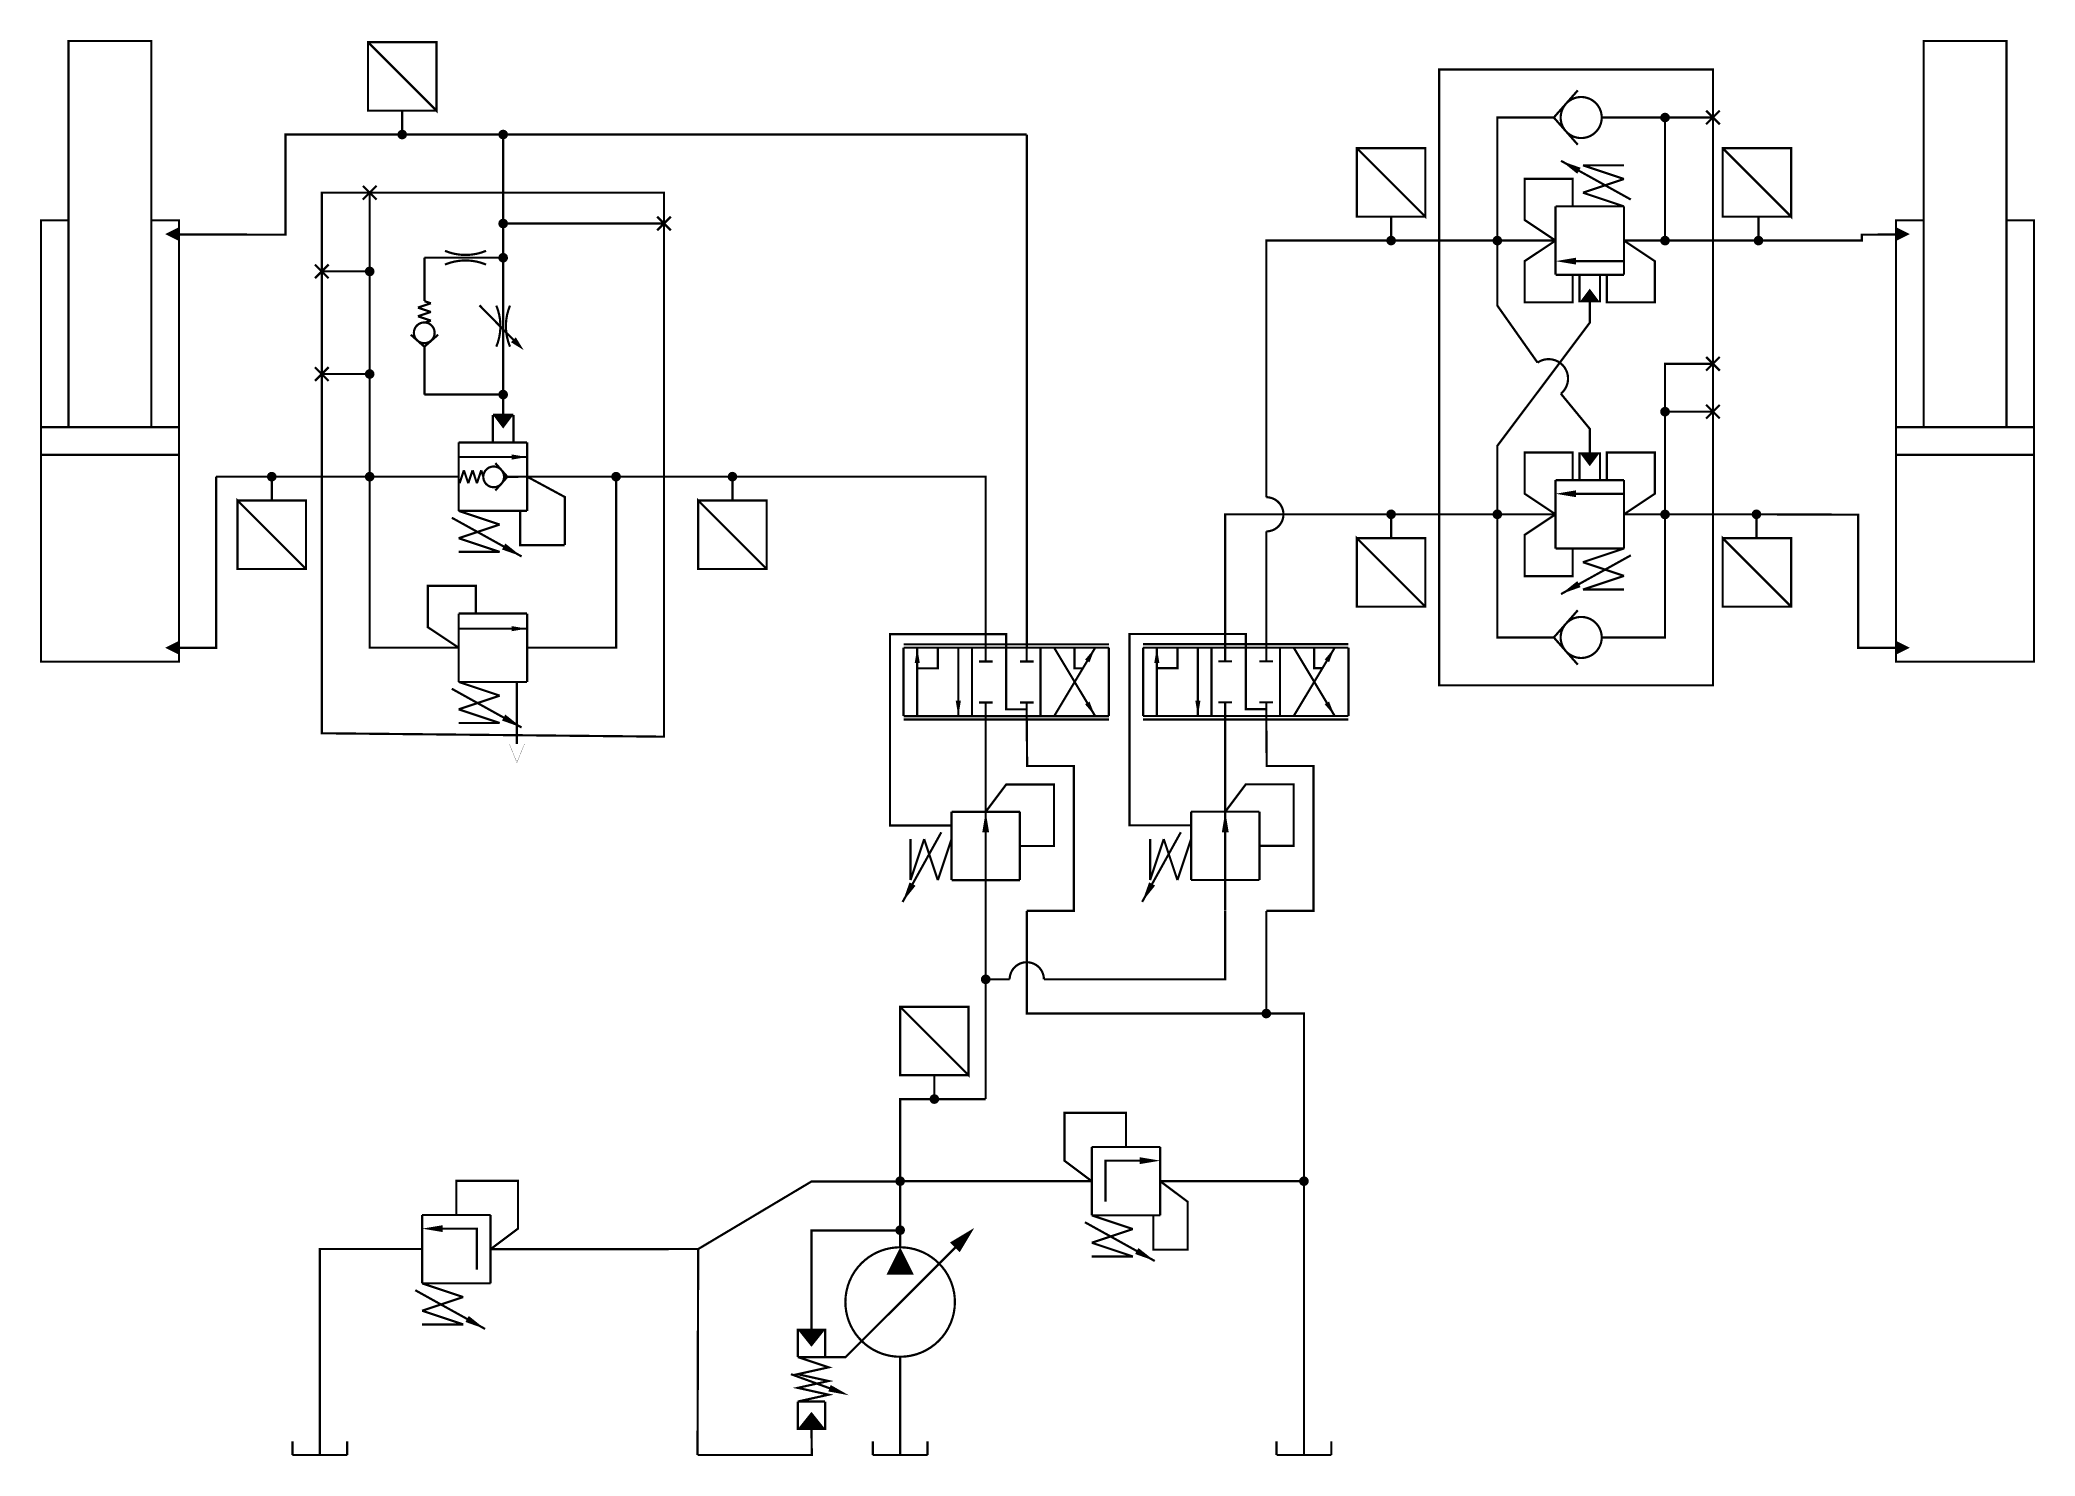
# Model space of a CAD drawing. Header units: millimetres. Extents: x 7.6 to 98.4, y -1.1 to 63.4.
import ezdxf
from ezdxf.lldxf.tags import DXFTag

# ---------------------------------------------------------------- set-up
doc = ezdxf.new("R2010")
doc.units = ezdxf.units.MM
doc.header["$LTSCALE"] = 2
tags = doc.linetypes.add('CENTER2', pattern=[1.125, 0.75, -0.125, 0.125, -0.125]).pattern_tags.tags
tags[10:11] = [DXFTag(74, 4), DXFTag(75, 0), DXFTag(340, '0'), DXFTag(46, 1.0), DXFTag(50, 0.0), DXFTag(44, 0.0), DXFTag(45, 0.0)]
tags[8:9] = [DXFTag(74, 4), DXFTag(75, 0), DXFTag(340, '0'), DXFTag(46, 1.0), DXFTag(50, 0.0), DXFTag(44, 0.0), DXFTag(45, 0.0)]
tags[6:7] = [DXFTag(74, 4), DXFTag(75, 0), DXFTag(340, '0'), DXFTag(46, 1.0), DXFTag(50, 0.0), DXFTag(44, 0.0), DXFTag(45, 0.0)]
tags[4:5] = [DXFTag(74, 4), DXFTag(75, 0), DXFTag(340, '0'), DXFTag(46, 1.0), DXFTag(50, 0.0), DXFTag(44, 0.0), DXFTag(45, 0.0)]
tags = doc.linetypes.add('HIDDEN', pattern=[0.375, 0.25, -0.125]).pattern_tags.tags
tags[6:7] = [DXFTag(74, 4), DXFTag(75, 0), DXFTag(340, '0'), DXFTag(46, 1.0), DXFTag(50, 0.0), DXFTag(44, 0.0), DXFTag(45, 0.0)]
tags[4:5] = [DXFTag(74, 4), DXFTag(75, 0), DXFTag(340, '0'), DXFTag(46, 1.0), DXFTag(50, 0.0), DXFTag(44, 0.0), DXFTag(45, 0.0)]
tags = doc.linetypes.add('HIDDEN4', pattern=[0.09375, 0.0625, -0.03125]).pattern_tags.tags
tags[6:7] = [DXFTag(74, 4), DXFTag(75, 0), DXFTag(340, '0'), DXFTag(46, 1.0), DXFTag(50, 0.0), DXFTag(44, 0.0), DXFTag(45, 0.0)]
tags[4:5] = [DXFTag(74, 4), DXFTag(75, 0), DXFTag(340, '0'), DXFTag(46, 1.0), DXFTag(50, 0.0), DXFTag(44, 0.0), DXFTag(45, 0.0)]

msp = doc.modelspace()

# ---------------------------------------------------------------- hatches: boundary and pattern name
h = msp.add_hatch(color=256)
h.dxf.hatch_style = 1
edge = h.paths.add_edge_path()
edge.add_line((81.7475013465623, 59.82857309183498), (81.52725891170981, 59.82857309183498))
edge.add_line((81.52725891170981, 59.82857309183498), (81.52725891170981, 59.60833065698248))
edge.add_arc((81.52725891170981, 59.82857309183498), 0.2202424348524956, 270, 360)
edge = h.paths.add_edge_path()
edge.add_line((81.52725891170981, 59.82857309183498), (81.30701647685746, 59.82857309183498))
edge.add_arc((81.52725891170981, 59.82857309183484), 0.2202424348523539, 179.9999999999632, 270)
edge.add_line((81.52725891170981, 59.60833065698248), (81.52725891170981, 59.82857309183498))
edge = h.paths.add_edge_path()
edge.add_line((81.30701647685746, 59.82857309183498), (81.52725891170981, 59.82857309183498))
edge.add_line((81.52725891170981, 59.82857309183498), (81.7475013465623, 59.82857309183498))
edge.add_arc((81.52725891170981, 59.82857309183498), 0.2202424348524956, 0, 180)
h = msp.add_hatch(color=256)
h.dxf.hatch_style = 1
edge = h.paths.add_edge_path()
edge.add_line((24.28274243485251, 59.05478437271049), (24.06250000000001, 59.05478437271049))
edge.add_line((24.06250000000001, 59.05478437271049), (24.06250000000001, 58.834541937858))
edge.add_arc((24.06250000000001, 59.05478437271049), 0.2202424348524956, 270, 360)
edge = h.paths.add_edge_path()
edge.add_line((24.06250000000001, 59.05478437271049), (23.84225756514766, 59.05478437271049))
edge.add_arc((24.06250000000001, 59.05478437271036), 0.2202424348523539, 179.9999999999632, 270)
edge.add_line((24.06250000000001, 58.834541937858), (24.06250000000001, 59.05478437271049))
edge = h.paths.add_edge_path()
edge.add_line((23.84225756514766, 59.05478437271049), (24.06250000000001, 59.05478437271049))
edge.add_line((24.06250000000001, 59.05478437271049), (24.28274243485251, 59.05478437271049))
edge.add_arc((24.06250000000001, 59.05478437271049), 0.2202424348524956, 0, 180)
h = msp.add_hatch(color=256)
h.dxf.hatch_style = 1
edge = h.paths.add_edge_path()
edge.add_line((28.87546756566708, 59.05478437271049), (28.65522513081459, 59.05478437271049))
edge.add_line((28.65522513081459, 59.05478437271049), (28.65522513081459, 58.834541937858))
edge.add_arc((28.65522513081459, 59.05478437271049), 0.2202424348524956, 270, 360)
edge = h.paths.add_edge_path()
edge.add_line((28.65522513081459, 59.05478437271049), (28.43498269596224, 59.05478437271049))
edge.add_arc((28.65522513081459, 59.05478437271036), 0.2202424348523539, 179.9999999999632, 270)
edge.add_line((28.65522513081459, 58.834541937858), (28.65522513081459, 59.05478437271049))
edge = h.paths.add_edge_path()
edge.add_line((28.43498269596224, 59.05478437271049), (28.65522513081459, 59.05478437271049))
edge.add_line((28.65522513081459, 59.05478437271049), (28.87546756566708, 59.05478437271049))
edge.add_arc((28.65522513081459, 59.05478437271049), 0.2202424348524956, 0, 180)
h = msp.add_hatch(color=256)
h.dxf.hatch_style = 1
h.paths.add_polyline_path([(28.87546756566709, 55.00567647379103), (28.65522513081459, 55.00567647379103), (28.65522513081459, 54.78543403893854, 0.4142135623732833)])
h.paths.add_polyline_path([(28.65522513081459, 55.00567647379103), (28.43498269596224, 55.00567647379103, 0.4142135623732833), (28.65522513081459, 54.78543403893854)])
h.paths.add_polyline_path([(28.43498269596224, 55.00567647379103), (28.65522513081459, 55.00567647379103), (28.87546756566709, 55.00567647379103, 1)])
h = msp.add_hatch(color=256)
h.dxf.hatch_style = 1
h.paths.add_polyline_path([(28.87546756566709, 53.44832728189894), (28.65522513081459, 53.44832728189894), (28.65522513081459, 53.22808484704645, 0.4142135623732833)])
h.paths.add_polyline_path([(28.65522513081459, 53.44832728189894), (28.43498269596224, 53.44832728189894, 0.4142135623732833), (28.65522513081459, 53.22808484704645)])
h.paths.add_polyline_path([(28.43498269596224, 53.44832728189894), (28.65522513081459, 53.44832728189894), (28.87546756566709, 53.44832728189894, 1)])
h = msp.add_hatch(color=256)
h.dxf.hatch_style = 1
edge = h.paths.add_edge_path()
edge.add_line((69.2827424348525, 54.22700187784499), (69.0625, 54.22700187784499))
edge.add_line((69.0625, 54.22700187784499), (69.0625, 54.0067594429925))
edge.add_arc((69.0625, 54.22700187784499), 0.2202424348524956, 270, 360)
edge = h.paths.add_edge_path()
edge.add_line((69.0625, 54.22700187784499), (68.84225756514765, 54.22700187784499))
edge.add_arc((69.0625, 54.22700187784486), 0.2202424348523539, 179.9999999999632, 270)
edge.add_line((69.0625, 54.0067594429925), (69.0625, 54.22700187784499))
edge = h.paths.add_edge_path()
edge.add_line((68.84225756514765, 54.22700187784499), (69.0625, 54.22700187784499))
edge.add_line((69.0625, 54.22700187784499), (69.2827424348525, 54.22700187784499))
edge.add_arc((69.0625, 54.22700187784499), 0.2202424348524956, 0, 180)
h = msp.add_hatch(color=256)
h.dxf.hatch_style = 1
h.paths.add_polyline_path([(74.11649030629103, 54.22700187784499), (73.89624787143853, 54.22700187784499), (73.89624787143853, 54.0067594429925, 0.4142135623732833)])
h.paths.add_polyline_path([(73.89624787143853, 54.22700187784499), (73.67600543658618, 54.22700187784499, 0.4142135623732833), (73.89624787143853, 54.0067594429925)])
h.paths.add_polyline_path([(73.67600543658618, 54.22700187784499), (73.89624787143853, 54.22700187784499), (74.11649030629103, 54.22700187784499, 1)])
h = msp.add_hatch(color=256)
h.dxf.hatch_style = 1
h.paths.add_polyline_path([(81.7475013465623, 54.22700187784499), (81.52725891170981, 54.22700187784499), (81.52725891170981, 54.0067594429925, 0.4142135623732833)])
h.paths.add_polyline_path([(81.52725891170981, 54.22700187784499), (81.30701647685746, 54.22700187784499, 0.4142135623732833), (81.52725891170981, 54.0067594429925)])
h.paths.add_polyline_path([(81.30701647685746, 54.22700187784499), (81.52725891170981, 54.22700187784499), (81.7475013465623, 54.22700187784499, 1)])
h = msp.add_hatch(color=256)
h.dxf.hatch_style = 1
edge = h.paths.add_edge_path()
edge.add_line((86.0014924348525, 54.22700187784499), (85.78125, 54.22700187784499))
edge.add_line((85.78125, 54.22700187784499), (85.78125, 54.0067594429925))
edge.add_arc((85.78125, 54.22700187784499), 0.2202424348524956, 270, 360)
edge = h.paths.add_edge_path()
edge.add_line((85.78125, 54.22700187784499), (85.56100756514765, 54.22700187784499))
edge.add_arc((85.78125, 54.22700187784486), 0.2202424348523539, 179.9999999999632, 270)
edge.add_line((85.78125, 54.0067594429925), (85.78125, 54.22700187784499))
edge = h.paths.add_edge_path()
edge.add_line((85.56100756514765, 54.22700187784499), (85.78125, 54.22700187784499))
edge.add_line((85.78125, 54.22700187784499), (86.0014924348525, 54.22700187784499))
edge.add_arc((85.78125, 54.22700187784499), 0.2202424348524956, 0, 180)
h = msp.add_hatch(color=256)
h.dxf.hatch_style = 1
h.paths.add_polyline_path([(22.80180571728791, 52.8253876051421), (22.58156328243541, 52.8253876051421), (22.58156328243541, 52.6051451702896, 0.4142135623732833)])
h.paths.add_polyline_path([(22.58156328243541, 52.8253876051421), (22.36132084758306, 52.8253876051421, 0.4142135623732833), (22.58156328243541, 52.6051451702896)])
h.paths.add_polyline_path([(22.36132084758306, 52.8253876051421), (22.58156328243541, 52.8253876051421), (22.80180571728791, 52.8253876051421, 1)])
h = msp.add_hatch(color=256)
h.dxf.hatch_style = 1
h.paths.add_polyline_path([(22.80180571728791, 48.15334002946581), (22.58156328243541, 48.15334002946581), (22.58156328243541, 47.93309759461332, 0.4142135623732833)])
h.paths.add_polyline_path([(22.58156328243541, 48.15334002946581), (22.36132084758306, 48.15334002946581, 0.4142135623732833), (22.58156328243541, 47.93309759461332)])
h.paths.add_polyline_path([(22.36132084758306, 48.15334002946581), (22.58156328243541, 48.15334002946581), (22.80180571728791, 48.15334002946581, 1)])
h = msp.add_hatch(color=256)
h.dxf.hatch_style = 1
h.paths.add_polyline_path([(28.87546756566709, 47.21893051433055), (28.65522513081459, 47.21893051433055), (28.65522513081459, 46.99868807947806, 0.4142135623732833)])
h.paths.add_polyline_path([(28.65522513081459, 47.21893051433055), (28.43498269596224, 47.21893051433055, 0.4142135623732833), (28.65522513081459, 46.99868807947806)])
h.paths.add_polyline_path([(28.43498269596224, 47.21893051433055), (28.65522513081459, 47.21893051433055), (28.87546756566709, 47.21893051433055, 1)])
h = msp.add_hatch(color=256)
h.dxf.hatch_style = 1
edge = h.paths.add_edge_path()
edge.add_line((81.7475013465623, 46.4402559183845), (81.52725891170981, 46.4402559183845))
edge.add_line((81.52725891170981, 46.4402559183845), (81.52725891170981, 46.22001348353201))
edge.add_arc((81.52725891170981, 46.4402559183845), 0.2202424348524956, 270, 360)
edge = h.paths.add_edge_path()
edge.add_line((81.52725891170981, 46.4402559183845), (81.30701647685746, 46.4402559183845))
edge.add_arc((81.52725891170981, 46.44025591838437), 0.2202424348523539, 179.9999999999632, 270)
edge.add_line((81.52725891170981, 46.22001348353201), (81.52725891170981, 46.4402559183845))
edge = h.paths.add_edge_path()
edge.add_line((81.30701647685746, 46.4402559183845), (81.52725891170981, 46.4402559183845))
edge.add_line((81.52725891170981, 46.4402559183845), (81.7475013465623, 46.4402559183845))
edge.add_arc((81.52725891170981, 46.4402559183845), 0.2202424348524956, 0, 180)
h = msp.add_hatch(color=256)
h.dxf.hatch_style = 1
h.paths.add_polyline_path([(17.90475756514752, 43.48129245378951), (18.12500000000001, 43.48129245378951), (18.12500000000001, 43.26105001893702, -0.4142135623732833)])
h.paths.add_polyline_path([(18.12500000000001, 43.48129245378951), (18.34524243485237, 43.48129245378951, -0.4142135623732833), (18.12500000000001, 43.26105001893702)])
h.paths.add_polyline_path([(18.34524243485237, 43.48129245378951), (18.12500000000001, 43.48129245378951), (17.90475756514752, 43.48129245378951, -1)])
h = msp.add_hatch(color=256)
h.dxf.hatch_style = 1
h.paths.add_polyline_path([(22.36132084758292, 43.48129245378951), (22.58156328243541, 43.48129245378951), (22.58156328243541, 43.26105001893702, -0.4142135623732833)])
h.paths.add_polyline_path([(22.58156328243541, 43.48129245378951), (22.80180571728776, 43.48129245378951, -0.4142135623732833), (22.58156328243541, 43.26105001893702)])
h.paths.add_polyline_path([(22.80180571728776, 43.48129245378951), (22.58156328243541, 43.48129245378951), (22.36132084758292, 43.48129245378951, -1)])
h = msp.add_hatch(color=256)
h.dxf.hatch_style = 1
edge = h.paths.add_edge_path()
edge.add_line((34.014719898911, 43.48129245378951), (33.79447746405851, 43.48129245378951))
edge.add_line((33.79447746405851, 43.48129245378951), (33.79447746405851, 43.26105001893702))
edge.add_arc((33.79447746405851, 43.48129245378951), 0.2202424348524956, 270, 360)
edge = h.paths.add_edge_path()
edge.add_line((33.79447746405851, 43.48129245378951), (33.57423502920616, 43.48129245378951))
edge.add_arc((33.79447746405851, 43.48129245378938), 0.2202424348523539, 179.9999999999632, 270)
edge.add_line((33.79447746405851, 43.26105001893702), (33.79447746405851, 43.48129245378951))
edge = h.paths.add_edge_path()
edge.add_line((33.57423502920616, 43.48129245378951), (33.79447746405851, 43.48129245378951))
edge.add_line((33.79447746405851, 43.48129245378951), (34.014719898911, 43.48129245378951))
edge.add_arc((33.79447746405851, 43.48129245378951), 0.2202424348524956, 0, 180)
h = msp.add_hatch(color=256)
h.dxf.hatch_style = 1
edge = h.paths.add_edge_path()
edge.add_line((39.30970715134413, 43.48129245378951), (39.08946471649164, 43.48129245378951))
edge.add_line((39.08946471649164, 43.48129245378951), (39.08946471649164, 43.26105001893702))
edge.add_arc((39.08946471649164, 43.48129245378951), 0.2202424348524956, 270, 360)
edge = h.paths.add_edge_path()
edge.add_line((39.08946471649164, 43.48129245378951), (38.86922228163929, 43.48129245378951))
edge.add_arc((39.08946471649164, 43.48129245378938), 0.2202424348523539, 179.9999999999632, 270)
edge.add_line((39.08946471649164, 43.26105001893702), (39.08946471649164, 43.48129245378951))
edge = h.paths.add_edge_path()
edge.add_line((38.86922228163929, 43.48129245378951), (39.08946471649164, 43.48129245378951))
edge.add_line((39.08946471649164, 43.48129245378951), (39.30970715134413, 43.48129245378951))
edge.add_arc((39.08946471649164, 43.48129245378951), 0.2202424348524956, 0, 180)
h = msp.add_hatch(color=256)
h.dxf.hatch_style = 1
edge = h.paths.add_edge_path()
edge.add_line((69.2827424348525, 41.76820834270821), (69.0625, 41.76820834270821))
edge.add_line((69.0625, 41.76820834270821), (69.0625, 41.54796590785572))
edge.add_arc((69.0625, 41.76820834270821), 0.2202424348524956, 270, 360)
edge = h.paths.add_edge_path()
edge.add_line((69.0625, 41.76820834270821), (68.84225756514765, 41.76820834270821))
edge.add_arc((69.0625, 41.76820834270808), 0.2202424348523539, 179.9999999999632, 270)
edge.add_line((69.0625, 41.54796590785572), (69.0625, 41.76820834270821))
edge = h.paths.add_edge_path()
edge.add_line((68.84225756514765, 41.76820834270821), (69.0625, 41.76820834270821))
edge.add_line((69.0625, 41.76820834270821), (69.2827424348525, 41.76820834270821))
edge.add_arc((69.0625, 41.76820834270821), 0.2202424348524956, 0, 180)
h = msp.add_hatch(color=256)
h.dxf.hatch_style = 1
h.paths.add_polyline_path([(74.11649030629088, 41.76820834270821), (73.89624787143839, 41.76820834270821), (73.89624787143839, 41.54796590785571, 0.4142135623732833)])
h.paths.add_polyline_path([(73.89624787143839, 41.76820834270821), (73.67600543658604, 41.76820834270821, 0.4142135623732833), (73.89624787143839, 41.54796590785571)])
h.paths.add_polyline_path([(73.67600543658604, 41.76820834270821), (73.89624787143839, 41.76820834270821), (74.11649030629088, 41.76820834270821, 1)])
h = msp.add_hatch(color=256)
h.dxf.hatch_style = 1
h.paths.add_polyline_path([(81.7475013465623, 41.76332246588665), (81.52725891170981, 41.76332246588665), (81.52725891170981, 41.54308003103415, 0.4142135623732833)])
h.paths.add_polyline_path([(81.52725891170981, 41.76332246588665), (81.30701647685746, 41.76332246588665, 0.4142135623732833), (81.52725891170981, 41.54308003103415)])
h.paths.add_polyline_path([(81.30701647685746, 41.76332246588665), (81.52725891170981, 41.76332246588665), (81.7475013465623, 41.76332246588665, 1)])
h = msp.add_hatch(color=256)
h.dxf.hatch_style = 1
edge = h.paths.add_edge_path()
edge.add_line((85.9077424348525, 41.76820834270821), (85.6875, 41.76820834270821))
edge.add_line((85.6875, 41.76820834270821), (85.6875, 41.54796590785572))
edge.add_arc((85.6875, 41.76820834270821), 0.2202424348524956, 270, 360)
edge = h.paths.add_edge_path()
edge.add_line((85.6875, 41.76820834270821), (85.46725756514765, 41.76820834270821))
edge.add_arc((85.6875, 41.76820834270808), 0.2202424348523539, 179.9999999999632, 270)
edge.add_line((85.6875, 41.54796590785572), (85.6875, 41.76820834270821))
edge = h.paths.add_edge_path()
edge.add_line((85.46725756514765, 41.76820834270821), (85.6875, 41.76820834270821))
edge.add_line((85.6875, 41.76820834270821), (85.9077424348525, 41.76820834270821))
edge.add_arc((85.6875, 41.76820834270821), 0.2202424348524956, 0, 180)
h = msp.add_hatch(color=256)
h.dxf.hatch_style = 1
edge = h.paths.add_edge_path()
edge.add_line((50.83409117134565, 20.6003241453653), (50.61384873649315, 20.6003241453653))
edge.add_line((50.61384873649315, 20.6003241453653), (50.61384873649315, 20.3800817105128))
edge.add_arc((50.61384873649315, 20.6003241453653), 0.2202424348524956, 270, 360)
edge = h.paths.add_edge_path()
edge.add_line((50.61384873649315, 20.6003241453653), (50.3936063016408, 20.6003241453653))
edge.add_arc((50.61384873649315, 20.60032414536516), 0.2202424348523539, 179.9999999999632, 270)
edge.add_line((50.61384873649315, 20.3800817105128), (50.61384873649315, 20.6003241453653))
edge = h.paths.add_edge_path()
edge.add_line((50.3936063016408, 20.6003241453653), (50.61384873649315, 20.6003241453653))
edge.add_line((50.61384873649315, 20.6003241453653), (50.83409117134565, 20.6003241453653))
edge.add_arc((50.61384873649315, 20.6003241453653), 0.2202424348524956, 0, 180)
h = msp.add_hatch(color=256)
h.dxf.hatch_style = 1
edge = h.paths.add_edge_path()
edge.add_line((63.60435454486085, 19.0429749534732), (63.38411211000835, 19.0429749534732))
edge.add_line((63.38411211000835, 19.0429749534732), (63.38411211000835, 18.8227325186207))
edge.add_arc((63.38411211000835, 19.0429749534732), 0.2202424348524956, 270, 360)
edge = h.paths.add_edge_path()
edge.add_line((63.38411211000835, 19.0429749534732), (63.163869675156, 19.0429749534732))
edge.add_arc((63.38411211000835, 19.04297495347306), 0.2202424348523539, 179.9999999999632, 270)
edge.add_line((63.38411211000835, 18.8227325186207), (63.38411211000835, 19.0429749534732))
edge = h.paths.add_edge_path()
edge.add_line((63.163869675156, 19.0429749534732), (63.38411211000835, 19.0429749534732))
edge.add_line((63.38411211000835, 19.0429749534732), (63.60435454486085, 19.0429749534732))
edge.add_arc((63.38411211000835, 19.0429749534732), 0.2202424348524956, 0, 180)
h = msp.add_hatch(color=256)
h.dxf.hatch_style = 1
edge = h.paths.add_edge_path()
edge.add_line((48.4980673835075, 15.14960197374295), (48.27782494865501, 15.14960197374295))
edge.add_line((48.27782494865501, 15.14960197374295), (48.27782494865501, 14.92935953889046))
edge.add_arc((48.27782494865501, 15.14960197374295), 0.2202424348524956, 270, 360)
edge = h.paths.add_edge_path()
edge.add_line((48.27782494865501, 15.14960197374295), (48.05758251380266, 15.14960197374295))
edge.add_arc((48.27782494865501, 15.14960197374282), 0.2202424348523539, 179.9999999999632, 270)
edge.add_line((48.27782494865501, 14.92935953889046), (48.27782494865501, 15.14960197374295))
edge = h.paths.add_edge_path()
edge.add_line((48.05758251380266, 15.14960197374295), (48.27782494865501, 15.14960197374295))
edge.add_line((48.27782494865501, 15.14960197374295), (48.4980673835075, 15.14960197374295))
edge.add_arc((48.27782494865501, 15.14960197374295), 0.2202424348524956, 0, 180)
h = msp.add_hatch(color=256)
h.dxf.hatch_style = 1
edge = h.paths.add_edge_path()
edge.add_line((46.9407181916154, 11.41196391320192), (46.72047575676291, 11.41196391320192))
edge.add_line((46.72047575676291, 11.41196391320192), (46.72047575676291, 11.19172147834943))
edge.add_arc((46.72047575676291, 11.41196391320192), 0.2202424348524956, 270, 360)
edge = h.paths.add_edge_path()
edge.add_line((46.72047575676291, 11.41196391320192), (46.50023332191056, 11.41196391320192))
edge.add_arc((46.72047575676291, 11.41196391320178), 0.2202424348523539, 179.9999999999632, 270)
edge.add_line((46.72047575676291, 11.19172147834943), (46.72047575676291, 11.41196391320192))
edge = h.paths.add_edge_path()
edge.add_line((46.50023332191056, 11.41196391320192), (46.72047575676291, 11.41196391320192))
edge.add_line((46.72047575676291, 11.41196391320192), (46.9407181916154, 11.41196391320192))
edge.add_arc((46.72047575676291, 11.41196391320192), 0.2202424348524956, 0, 180)
h = msp.add_hatch(color=256)
h.dxf.hatch_style = 1
edge = h.paths.add_edge_path()
edge.add_line((65.31743865594214, 11.41196391320192), (65.09719622108965, 11.41196391320192))
edge.add_line((65.09719622108966, 11.41196391320192), (65.09719622108966, 11.19172147834943))
edge.add_arc((65.09719622108966, 11.41196391320192), 0.2202424348524956, 270, 360)
edge = h.paths.add_edge_path()
edge.add_line((65.09719622108966, 11.41196391320192), (64.87695378623731, 11.41196391320192))
edge.add_arc((65.09719622108966, 11.41196391320178), 0.2202424348523539, 179.9999999999632, 270)
edge.add_line((65.09719622108966, 11.19172147834943), (65.09719622108966, 11.41196391320192))
edge = h.paths.add_edge_path()
edge.add_line((64.8769537862373, 11.41196391320192), (65.09719622108965, 11.41196391320192))
edge.add_line((65.09719622108966, 11.41196391320192), (65.31743865594215, 11.41196391320192))
edge.add_arc((65.09719622108966, 11.41196391320192), 0.2202424348524956, 0, 180)
h = msp.add_hatch(color=256)
h.dxf.hatch_style = 1
edge = h.paths.add_edge_path()
edge.add_line((46.9407181916154, 9.181760745286091), (46.72047575676291, 9.181760745286091))
edge.add_line((46.72047575676291, 9.181760745286091), (46.72047575676291, 8.961518310433597))
edge.add_arc((46.72047575676291, 9.181760745286091), 0.2202424348524956, 270, 360)
edge = h.paths.add_edge_path()
edge.add_line((46.72047575676291, 9.181760745286091), (46.50023332191056, 9.181760745286091))
edge.add_arc((46.72047575676291, 9.181760745285956), 0.2202424348523539, 179.9999999999632, 270)
edge.add_line((46.72047575676291, 8.961518310433597), (46.72047575676291, 9.181760745286091))
edge = h.paths.add_edge_path()
edge.add_line((46.50023332191056, 9.181760745286091), (46.72047575676291, 9.181760745286091))
edge.add_line((46.72047575676291, 9.181760745286091), (46.9407181916154, 9.181760745286091))
edge.add_arc((46.72047575676291, 9.181760745286091), 0.2202424348524956, 0, 180)

# ---------------------------------------------------------------- linework, layer by layer
for points, const_width in [([(8.880558628314823, 45.73474834067602), (12.6472345132593, 45.73474834067602), (12.6472345132593, 63.31256913708354), (8.880558628314823, 63.31256913708354), (8.880558628314823, 45.73474834067602)], 0.1), ([(25.61984919189211, 60.14319056058841), (22.50515080810792, 60.14319056058841), (22.50515080810792, 63.2578889443726), (25.61984919189211, 63.2578889443726), (25.61984919189211, 60.14319056058841), (22.50515080810792, 63.2578889443726)], 0.1), ([(97.06157175408225, 45.73474834067602), (93.29489586913778, 45.73474834067602), (93.29489586913778, 63.31256913708354), (97.06157175408225, 63.31256913708354), (97.06157175408225, 45.73474834067602)], 0.1), ([(76.46587403806035, 59.82857309183498), (77.55601847238482, 61.06468069170523)], 0.1), ([(24.06250000000001, 60.14319056058841), (24.06250000000001, 59.05478437271049)], 0.1), ([(83.39607794198032, 60.14492880703496), (84.01901761873717, 59.52198913027812)], 0.1), ([(83.39607794198032, 59.52198913027812), (84.01901761873717, 60.14492880703496)], 0.1), ([(13.90279314157412, 54.50108593925595), (18.75, 54.49891406074406), (18.75, 59.05478437271049), (28.65522513081459, 59.05478437271049), (39.08946471649164, 59.05478437271049)], 0.1), ([(28.65522513081459, 53.44832728189894), (28.65522513081459, 59.05478437271049)], 0.1), ([(39.08946471649164, 59.05478437271049), (52.48266776676368, 59.05478437271049)], 0.1), ([(52.48266776676368, 59.05478437271049), (52.48266776676368, 35.69454649432903)], 0.1), ([(76.46587403806035, 59.82857309183498), (73.89624787143853, 59.82857309183498), (73.89624787143853, 54.22700187784499)], 0.1), ([(76.46587403806035, 59.82857309183498), (77.55601847238482, 58.59246549196485)], 0.1), ([(78.64616290670928, 59.82857309183498), (81.52725891170981, 59.82857309183498), (81.52725891170981, 54.22700187784499)], 0.1), ([(81.52725891170981, 59.82857309183498), (83.70754778035874, 59.82857309183498)], 0.1), ([(70.6198491918921, 55.31540806572291), (67.5051508081079, 55.31540806572291), (67.5051508081079, 58.4301064495071), (70.6198491918921, 58.4301064495071), (70.6198491918921, 55.31540806572291), (67.5051508081079, 58.4301064495071)], 0.1), ([(87.26745649899628, 55.31540806572291), (84.15275811521208, 55.31540806572291), (84.15275811521208, 58.4301064495071), (87.26745649899628, 58.4301064495071), (87.26745649899628, 55.31540806572291), (84.15275811521208, 58.4301064495071)], 0.1), ([(79.96990971981758, 56.09582090811551), (76.79411577263538, 57.8588193184637)], 0.1), ([(77.78962085116864, 57.6531701000076), (79.65843988143915, 57.6531701000076)], 0.1), ([(79.65843988143915, 57.03023042325076), (77.78962085116864, 57.6531701000076)], 0.1), ([(22.27009344405699, 56.71876058487234), (22.89303312081383, 56.09582090811551)], 0.1), ([(22.27009344405699, 56.09582090811551), (22.89303312081383, 56.71876058487234)], 0.1), ([(22.58156328243541, 43.48129245378951), (22.58156328243541, 56.40729074649393)], 0.1), ([(77.78962085116864, 56.40729074649392), (79.65843988143915, 57.03023042325076)], 0.1), ([(79.65843988143915, 55.78435106973708), (77.78962085116864, 56.40729074649392)], 0.1), ([(76.54374149765495, 55.78435106973708), (76.54374149765495, 52.66965268595289)], 0.1), ([(79.65843988143915, 55.78435106973708), (76.54374149765495, 55.78435106973708)], 0.1), ([(79.65843988143915, 52.66965268595289), (79.65843988143915, 55.78435106973708)], 0.1), ([(8.880558628314823, 55.1514380530372), (7.625, 55.1514380530372), (7.625, 41.02640348449542)], 0.1), ([(13.90279314157412, 41.02640348449542), (13.90279314157412, 41.02640348449542), (13.90279314157412, 55.1514380530372), (12.6472345132593, 55.1514380530372)], 0.1), ([(28.65522513081459, 55.00567647379103), (35.97476633270745, 55.00567647379103)], 0.1), ([(35.66329649432903, 55.31714631216946), (36.28623617108587, 54.69420663541262)], 0.1), ([(35.66329649432903, 54.69420663541262), (36.28623617108587, 55.31714631216946)], 0.1), ([(69.0625, 55.31540806572291), (69.0625, 54.22700187784499)], 0.1), ([(85.26489697225084, 54.22700187784499), (90.48198804893086, 54.22700187784499), (90.48198804893086, 54.4960811162847), (92.03933724082295, 54.50391888371529)], 0.1), ([(85.78125, 55.31540806572291), (85.78125, 54.22700187784499)], 0.1), ([(92.03933724082295, 41.02640348449542), (92.03933724082295, 41.02640348449542), (92.03933724082295, 55.1514380530372), (93.29489586913778, 55.1514380530372)], 0.1), ([(97.06157175408225, 55.1514380530372), (98.31713038239708, 55.1514380530372), (98.31713038239708, 41.02640348449542)], 0.1), ([(71.79379774622569, 54.22700187784499), (63.38411211000836, 54.22700187784499), (63.38411211000836, 42.54688293865426)], 0.1), ([(76.54374149765495, 54.22700187784499), (69.69140505332987, 54.22700187784499)], 0.1), ([(79.65843988143915, 54.22700187784499), (85.26489697225084, 54.22700187784499)], 0.1), ([(20.08980457540806, 53.13685744352052), (20.7127442521649, 52.51391776676368)], 0.1), ([(20.08980457540806, 52.51391776676368), (20.7127442521649, 53.13685744352052)], 0.1), ([(20.40127441378647, 52.8253876051421), (22.58156328243541, 52.8253876051421)], 0.1), ([(25.07287707549857, 53.44832728189894), (28.65522513081459, 53.44832728189894)], 0.1), ([(25.07287707549857, 51.47249652643931), (25.07287707549857, 53.44832728189894)], 0.1), ([(28.65522513081459, 53.44832728189894), (28.65522513081459, 46.29429275283871)], 0.1), ([(76.54374149765495, 52.66965268595289), (79.65843988143915, 52.66965268595289)], 0.1), ([(77.4781510127902, 53.29259236270973), (79.03550020468231, 53.29259236270973), (79.65843988143915, 53.29259236270973)], 0.1), ([(77.63388593197956, 51.4140015787958), (77.63388593197956, 52.66965268595289)], 0.1), ([(78.56829544711482, 52.66965268595289), (78.56829544711482, 51.4140015787958)], 0.1), ([(24.77634290217783, 51.17561077540913), (25.36923623922824, 51.37371013852951)], 0.1), ([(24.77634290217783, 51.17561077540913), (25.36923623922824, 50.97856458689004)], 0.1), ([(25.36923623922824, 50.97856458689004), (24.77670483314272, 50.78155257519149)], 0.1), ([(25.36923623922824, 51.37371013852951), (25.07287707549857, 51.47249652643931)], 0.1), ([(27.57702203214683, 51.28097486021139), (29.12242988838222, 49.7106892213579)], 0.1), ([(25.07332198946277, 49.39416354276835), (24.45025200357749, 49.94365962011524)], 0.1), ([(24.77670483314272, 50.78155257519149), (25.36942316060193, 50.58397979937161)], 0.1), ([(25.07154344949954, 49.3944882130163), (25.69461343538482, 49.94398429036319)], 0.1), ([(25.07799097311892, 50.4931325551061), (25.36942316060193, 50.58397979937161)], 0.1), ([(25.0722486487524, 49.39511014029888), (25.0722486487524, 47.21893051433055)], 0.1), ([(20.08980457540806, 48.46480986784423), (20.7127442521649, 47.84187019108739)], 0.1), ([(20.08980457540806, 47.84187019108739), (20.7127442521649, 48.46480986784423)], 0.1), ([(20.40127441378647, 48.15334002946581), (22.58156328243541, 48.15334002946581)], 0.1), ([(81.52725891170981, 41.76332246588665), (81.52725891170981, 48.62054478703344), (83.70754778035874, 48.62054478703344)], 0.1), ([(83.39607794198032, 48.93201462541186), (84.01901761873717, 48.30907494865502)], 0.1), ([(83.39607794198032, 48.30907494865502), (84.01901761873717, 48.93201462541186)], 0.1), ([(25.0722486487524, 47.21893051433055), (28.65522513081459, 47.21893051433055)], 0.1), ([(28.18802037324696, 46.29429275283871), (29.12242988838222, 46.29429275283871)], 0.1), ([(28.18802037324696, 45.03864164568161), (28.18802037324696, 46.29429275283871)], 0.1), ([(29.12242988838222, 46.29429275283871), (29.12242988838222, 45.03864164568161)], 0.1), ([(81.52725891170981, 46.4402559183845), (83.70754778035874, 46.4402559183845)], 0.1), ([(83.39607794198032, 46.75172575676292), (84.01901761873717, 46.12878608000608)], 0.1), ([(83.39607794198032, 46.12878608000608), (84.01901761873717, 46.75172575676292)], 0.1), ([(7.625, 45.73474834067602), (13.90279314157412, 45.73474834067602), (13.90279314157412, 44.47918971236118), (7.625, 44.47918971236118), (7.625, 45.73474834067602)], 0.1), ([(98.31713038239708, 45.73474834067602), (92.03933724082295, 45.73474834067602), (92.03933724082295, 44.47918971236118), (98.31713038239708, 44.47918971236118), (98.31713038239708, 45.73474834067602)], 0.1), ([(29.74536956513906, 45.03864164568161), (26.63067118135486, 45.03864164568161)], 0.1), ([(26.63067118135486, 45.03864164568161), (26.63067118135486, 41.92394326189742)], 0.1), ([(29.74536956513906, 41.92394326189742), (29.74536956513906, 45.03864164568161)], 0.1), ([(77.6338859319797, 44.5812086417574), (77.6338859319797, 43.32555753460031)], 0.1), ([(78.56829544711496, 43.32555753460031), (78.56829544711496, 44.5812086417574)], 0.1), ([(29.74536956513906, 44.37499999999999), (26.63067118135486, 44.37499999999999)], 0.1), ([(26.87003972345424, 43.77213200106632), (26.67246694763451, 43.17941367360698)], 0.1), ([(27.06813908657463, 43.17923866401591), (26.87003972345424, 43.77213200106632)], 0.1), ([(27.06813908657463, 43.17923866401591), (27.26518527509371, 43.77213200106632)], 0.1), ([(27.26518527509371, 43.77213200106632), (27.46219728679226, 43.1796005949808)], 0.1), ([(27.46219728679226, 43.1796005949808), (27.65977006261214, 43.77231892244001)], 0.1), ([(27.75061730687765, 43.480886734957), (27.65977006261214, 43.77231892244001)], 0.1), ([(28.84926164896745, 43.47443921133762), (28.29976557162056, 44.0975091972229)], 0.1), ([(15.59374999999999, 43.48129245378951), (15.59374999999999, 35.68750000000001), (13.90279314157412, 35.68750000000001)], 0.1), ([(18.84392522189438, 43.48129245378951), (17.90951570675912, 43.48129245378951), (17.28657603000228, 43.48129245378951), (15.59374999999999, 43.48129245378951)], 0.1), ([(18.12500000000001, 42.39288626591161), (18.12500000000001, 43.48129245378951)], 0.1), ([(18.84392522189438, 43.48129245378951), (26.63067118135486, 43.48129245378951)], 0.1), ([(24.13891247432751, 35.69454649432903), (22.58156328243541, 35.69454649432903), (22.58156328243541, 43.48129245378951)], 0.1), ([(28.8495863192154, 43.47621775130085), (28.30009024186851, 42.85314776541556)], 0.1), ([(29.74536956513906, 43.48129245378951), (28.69466751850246, 43.47220973910467)], 0.1), ([(29.74536956513906, 43.48129245378951), (39.08946471649164, 43.48129245378951)], 0.1), ([(32.23712827216642, 35.69454649432903), (33.79447746405851, 35.69454649432903), (33.79447746405851, 43.48129245378951)], 0.1), ([(39.08946471649164, 42.39288626591161), (39.08946471649164, 43.48129245378951)], 0.1), ([(39.08946471649164, 43.48129245378951), (50.61384873649316, 43.48129245378951), (50.61384873649316, 35.69454649432903)], 0.1), ([(76.54374149765509, 43.32555753460031), (79.65843988143929, 43.32555753460031)], 0.1), ([(76.54374149765509, 40.21085915081611), (76.54374149765509, 43.32555753460031)], 0.1), ([(77.47815101279035, 42.70261785784347), (79.03550020468245, 42.70261785784347), (79.65843988143929, 42.70261785784347)], 0.1), ([(79.65843988143929, 43.32555753460031), (79.65843988143929, 40.21085915081611)], 0.1), ([(16.56765080810792, 42.39288626591161), (19.68234919189211, 42.39288626591161), (19.68234919189211, 39.2781878821274), (16.56765080810792, 39.2781878821274), (16.56765080810792, 42.39288626591161), (19.68234919189211, 39.2781878821274)], 0.1), ([(26.63067118135486, 41.92394326189742), (28.49949021162538, 41.30100358514058)], 0.1), ([(26.63067118135486, 41.92394326189742), (29.74536956513906, 41.92394326189742)], 0.1), ([(37.53211552459955, 42.39288626591161), (40.64681390838374, 42.39288626591161), (40.64681390838374, 39.2781878821274), (37.53211552459955, 39.2781878821274), (37.53211552459955, 42.39288626591161), (40.64681390838374, 39.2781878821274)], 0.1), ([(61.51529307973784, 35.69454649432903), (61.51529307973784, 41.76820834270821), (71.79379774622569, 41.76820834270821)], 0.1), ([(69.0625, 40.6798021548303), (69.0625, 41.76820834270821)], 0.1), ([(76.54374149765509, 41.76820834270821), (69.69140505332987, 41.76820834270821)], 0.1), ([(76.46587403806035, 36.16175125189666), (73.89624787143853, 36.16175125189666), (73.89624787143853, 41.76332246588665)], 0.1), ([(78.64616290670928, 36.16175125189666), (81.52725891170981, 36.16175125189666), (81.52725891170981, 41.76332246588665)], 0.1), ([(79.65843988143929, 41.76820834270821), (85.26489697225084, 41.76820834270821)], 0.1), ([(85.26489697225084, 41.76820834270821), (90.3125, 41.75), (90.3125, 35.68749999999999), (92.03933724082295, 35.68749999999999)], 0.1), ([(85.6875, 40.6798021548303), (85.6875, 41.76820834270821)], 0.1), ([(13.90279314157412, 41.34029314157412), (13.90279314157412, 35.0625), (7.625, 35.0625), (7.625, 41.02640348449542)], 0.1), ([(26.31920134297644, 41.61247342351901), (29.49499529015864, 39.8494750131708)], 0.1), ([(28.49949021162538, 41.30100358514058), (26.63067118135486, 40.67806390838374)], 0.1), ([(63.38411211000836, 35.69454649432903), (63.38411211000836, 40.98953374676216)], 0.1), ([(92.03933724082295, 41.34029314157412), (92.03933724082295, 35.0625), (98.31713038239708, 35.0625), (98.31713038239708, 41.02640348449542)], 0.1), ([(26.63067118135486, 40.67806390838374), (28.49949021162538, 40.05512423162691)], 0.1), ([(28.49949021162538, 40.05512423162691), (26.63067118135486, 40.05512423162691)], 0.1), ([(67.5051508081079, 40.6798021548303), (70.6198491918921, 40.6798021548303), (70.6198491918921, 37.5651037710461), (67.5051508081079, 37.5651037710461), (67.5051508081079, 40.6798021548303), (70.6198491918921, 37.5651037710461)], 0.1), ([(79.65843988143929, 40.21085915081611), (76.54374149765509, 40.21085915081611)], 0.1), ([(79.96990971981772, 39.89938931243769), (76.79411577263552, 38.1363909020895)], 0.1), ([(79.65843988143929, 40.21085915081611), (77.78962085116878, 39.58791947405928)], 0.1), ([(84.15275811521208, 40.6798021548303), (87.26745649899628, 40.6798021548303), (87.26745649899628, 37.5651037710461), (84.15275811521208, 37.5651037710461), (84.15275811521208, 40.6798021548303), (87.26745649899628, 37.5651037710461)], 0.1), ([(77.78962085116878, 39.58791947405928), (79.65843988143929, 38.96497979730243)], 0.1), ([(79.65843988143929, 38.96497979730243), (77.78962085116878, 38.3420401205456)], 0.1), ([(77.78962085116878, 38.3420401205456), (79.65843988143929, 38.3420401205456)], 0.1), ([(29.74536956513906, 37.25189568622113), (26.63067118135486, 37.25189568622113)], 0.1), ([(26.63067118135486, 37.25189568622113), (26.63067118135486, 34.13719730243693)], 0.1), ([(29.74536956513906, 34.13719730243693), (29.74536956513906, 37.25189568622113)], 0.1), ([(76.46587403806035, 36.16175125189666), (77.55601847238482, 37.39785885176678)], 0.1), ([(29.74536956513906, 36.56249999999999), (26.63067118135486, 36.56249999999999)], 0.1), ([(26.63067118135486, 35.69454649432903), (24.13891247432751, 35.69454649432903)], 0.1), ([(29.74536956513906, 35.69454649432903), (32.23712827216642, 35.69454649432903)], 0.1), ([(46.87621067595213, 35.85028141351824), (56.22030582730471, 35.85028141351824)], 0.1), ([(49.99090905973632, 35.69454649432903), (46.87621067595213, 35.69454649432903)], 0.1), ([(46.87621067595213, 35.69454649432903), (46.87621067595213, 32.57984811054484)], 0.1), ([(47.49915035270897, 35.69454649432903), (47.49915035270897, 32.57984811054484)], 0.1), ([(49.36796938297948, 32.57984811054484), (49.36796938297948, 35.69454649432903)], 0.1), ([(49.99090905973632, 32.57984811054484), (49.99090905973632, 35.69454649432903)], 0.1), ([(53.10560744352052, 35.69454649432903), (49.99090905973632, 35.69454649432903)], 0.1), ([(49.99090905973632, 35.69454649432903), (49.99090905973632, 32.57984811054484)], 0.1), ([(53.10560744352052, 32.57984811054484), (53.10560744352052, 35.69454649432903)], 0.1), ([(56.22030582730471, 35.69454649432903), (53.10560744352052, 35.69454649432903)], 0.1), ([(53.10560744352052, 35.69454649432903), (53.10560744352052, 32.57984811054484)], 0.1), ([(53.10560744352052, 32.57984811054484), (53.10560744352052, 35.69454649432903)], 0.1), ([(53.72854712027736, 35.69454649432903), (55.59736615054788, 32.57984811054484)], 0.1), ([(53.72854712027736, 32.57984811054484), (55.59736615054788, 35.69454649432903)], 0.1), ([(56.22030582730471, 32.57984811054484), (56.22030582730471, 35.69454649432903)], 0.1), ([(57.77765501919682, 35.85451468102337), (67.1217501705494, 35.85451468102337)], 0.1), ([(57.77765501919682, 35.69877976183417), (57.77765501919682, 32.58408137804997)], 0.1), ([(60.89235340298102, 35.69877976183417), (57.77765501919682, 35.69877976183417)], 0.1), ([(58.40059469595366, 35.69877976183417), (58.40059469595366, 32.58408137804997)], 0.1), ([(60.26941372622417, 32.58408137804997), (60.26941372622417, 35.69877976183417)], 0.1), ([(60.89235340298102, 35.69877976183417), (60.89235340298102, 32.58408137804997)], 0.1), ([(64.0070517867652, 35.69877976183417), (60.89235340298102, 35.69877976183417)], 0.1), ([(60.89235340298102, 32.58408137804997), (60.89235340298102, 35.69877976183417)], 0.1), ([(64.0070517867652, 32.58408137804997), (64.0070517867652, 35.69877976183417)], 0.1), ([(64.0070517867652, 35.69877976183417), (64.0070517867652, 32.58408137804997)], 0.1), ([(67.1217501705494, 35.69877976183417), (64.0070517867652, 35.69877976183417)], 0.1), ([(64.0070517867652, 32.58408137804997), (64.0070517867652, 35.69877976183417)], 0.1), ([(64.62999146352205, 32.58408137804997), (66.49881049379258, 35.69877976183417)], 0.1), ([(64.62999146352205, 35.69877976183417), (66.49881049379258, 32.58408137804997)], 0.1), ([(67.1217501705494, 32.58408137804997), (67.1217501705494, 35.69877976183417)], 0.1), ([(76.46587403806035, 36.16175125189666), (77.55601847238482, 34.92564365202639)], 0.1), ([(58.40059469595366, 34.45290040832049), (58.40059469595366, 32.58408137804997)], 0.1), ([(26.31920134297644, 33.82572746405852), (29.49499529015864, 32.06272905371031)], 0.1), ([(26.63067118135486, 34.13719730243693), (28.49949021162538, 33.51425762568009)], 0.1), ([(26.63067118135486, 34.13719730243693), (29.74536956513906, 34.13719730243693)], 0.1), ([(47.49915035270897, 34.44866714081535), (47.49915035270897, 32.57984811054484)], 0.1), ([(28.49949021162538, 33.51425762568009), (26.63067118135486, 32.89131794892325)], 0.1), ([(26.63067118135486, 32.89131794892325), (28.49949021162538, 32.26837827216642)], 0.1), ([(28.49949021162538, 32.26837827216642), (26.63067118135486, 32.26837827216642)], 0.1), ([(46.87621067595213, 32.57984811054484), (49.99090905973632, 32.57984811054484)], 0.1), ([(46.87621067595213, 32.42411319135562), (56.22030582730471, 32.42411319135562)], 0.1), ([(49.99090905973632, 32.57984811054484), (53.10560744352052, 32.57984811054484)], 0.1), ([(53.10560744352052, 32.57984811054484), (56.22030582730471, 32.57984811054484)], 0.1), ([(57.77765501919682, 32.58408137804997), (60.89235340298102, 32.58408137804997)], 0.1), ([(57.77765501919682, 32.42834645886076), (67.1217501705494, 32.42834645886076)], 0.1), ([(60.89235340298102, 32.58408137804997), (64.0070517867652, 32.58408137804997)], 0.1), ([(64.0070517867652, 32.58408137804997), (67.1217501705494, 32.58408137804997)], 0.1), ([(29.28124999999999, 31.3125), (29.62499999999999, 31.3125), (29.28125, 30.46875), (28.9375, 31.3125), (29.28124999999999, 31.3125)], 0.01), ([(50.61384873649315, 23.71502252914949), (50.61384873649315, 15.14960197374295)], 0.1), ([(52.48266776676367, 23.71502252914949), (52.48266776676367, 19.0429749534732), (63.38411211000835, 19.0429749534732)], 0.1), ([(53.26134236270972, 20.6003241453653), (61.51529307973784, 20.6003241453653), (61.51529307973784, 23.71502252914949)], 0.1), ([(63.38411211000835, 23.71502252914949), (63.38411211000835, 19.0429749534732), (65.09719622108966, 19.0429749534732), (65.09719622108966, 14.83813213536454)], 0.1), ([(51.70399317081763, 20.6003241453653), (50.61384873649315, 20.6003241453653)], 0.1), ([(49.8351741405471, 16.23800816162086), (46.72047575676291, 16.23800816162086), (46.72047575676292, 19.35270654540506), (49.83517414054711, 19.35270654540506), (49.8351741405471, 16.23800816162086), (46.72047575676292, 19.35270654540506)], 0.1), ([(48.27782494865501, 16.23800816162086), (48.27782494865501, 15.14960197374295)], 0.1), ([(50.61384873649315, 15.14960197374295), (46.72047575676291, 15.14960197374295), (46.72047575676291, 11.20631469474582), (46.72047575676291, 9.02602582609688)], 0.1), ([(65.09719622108966, 14.83813213536454), (65.09719622108966, -1.052325581395348)], 0.1), ([(58.55632961514285, 12.96931310509402), (55.44163123135866, 12.96931310509402)], 0.1), ([(55.44163123135866, 12.96931310509402), (55.44163123135866, 9.854614721309822)], 0.1), ([(58.55632961514285, 9.854614721309822), (58.55632961514285, 12.96931310509402)], 0.1), ([(57.62192010000759, 12.34637342833718), (56.0645709081155, 12.34637342833718), (56.0645709081155, 10.47755439806666)], 0.1), ([(55.44163123135866, 11.41196391320192), (46.72047575676291, 11.41196391320192)], 0.1), ([(58.55632961514285, 11.41196391320192), (65.09719622108966, 11.41196391320192)], 0.1), ([(28.08344838378419, 9.87487280238885), (24.96874999999999, 9.87487280238885)], 0.1), ([(24.96874999999999, 9.87487280238885), (24.96874999999999, 6.760174418604656)], 0.1), ([(25.90315951513525, 9.25193312563201), (27.46050870702734, 9.25193312563201), (27.46050870702734, 7.383114095361496)], 0.1), ([(28.08344838378419, 6.760174418604656), (28.08344838378419, 9.87487280238885)], 0.1), ([(46.72047575676291, 8.403086149340044), (46.72047575676291, 9.181760745286091)], 0.1), ([(55.13016139298023, 9.543144882931404), (58.30595534016243, 7.780146472583205)], 0.1), ([(55.44163123135866, 9.854614721309822), (57.31045026162917, 9.231675044552983)], 0.1), ([(55.44163123135866, 9.854614721309822), (58.55632961514285, 9.854614721309822)], 0.1), ([(57.31045026162917, 9.231675044552983), (55.44163123135866, 8.608735367796143)], 0.1), ([(42.06249999999999, 3.405607721578058), (44.24278886864893, 3.405607721578058), (46.73454757567628, 5.897366428605414), (49.22630628270364, 8.389125135632767)], 0.1), ([(55.44163123135866, 8.608735367796143), (57.31045026162917, 7.985795691039307)], 0.1), ([(57.31045026162917, 7.985795691039307), (55.44163123135866, 7.985795691039307)], 0.1), ([(24.65728016162157, 6.448704580226238), (27.83307410880377, 4.685706169878038)], 0.1), ([(24.96874999999999, 6.760174418604656), (26.83756903027051, 6.137234741847816)], 0.1), ([(24.96874999999999, 6.760174418604656), (28.08344838378419, 6.760174418604656)], 0.1), ([(26.83756903027051, 6.137234741847816), (24.96874999999999, 5.514295065090977)], 0.1), ([(24.96874999999999, 5.514295065090977), (26.83756903027051, 4.891355388334141)], 0.1), ([(26.83756903027051, 4.891355388334141), (24.96874999999999, 4.891355388334141)], 0.1), ([(43.30837935351367, 3.405607721578058), (43.30837935351367, 4.651487075091735), (42.06249999999999, 4.651487075091735), (42.06249999999999, 3.405607721578058)], 0.1), ([(42.06249999999999, 3.405607721578058), (43.46411427270288, 2.938402964010429), (42.06249999999999, 2.626933125632009), (43.46411427270288, 2.315463287253589), (42.06249999999999, 2.003993448875171), (43.46411427270288, 1.692523610496751), (42.06249999999999, 1.381053772118332)], 0.1), ([(46.72047575676291, 3.419568735285333), (46.72047575676291, 1.862219543393236)], 0.1), ([(43.50714561395093, 1.987759373049185), (41.75103016162157, 2.626933125632009)], 0.1), ([(46.72047575676291, 1.862219543393236), (46.72047575676291, -1.052325581395348)], 0.1), ([(42.06249999999999, 1.381053772118333), (42.06249999999999, 0.135174418604656), (43.30837935351367, 0.135174418604656), (43.30837935351367, 1.381053772118333)], 0.1), ([(42.06249999999999, 1.381053772118333), (43.30837935351367, 1.381053772118333)], 0.1), ([(45.47459640324924, -0.4293859046385062), (45.47459640324924, -1.052325581395348)], 0.1), ([(47.96635511027659, -1.052325581395348), (47.96635511027659, -0.4293859046385062)], 0.1), ([(63.85131686757598, -0.4293859046385062), (63.85131686757598, -1.052325581395348)], 0.1), ([(66.34307557460335, -1.052325581395348), (66.34307557460335, -0.4293859046385062)], 0.1), ([(45.47459640324924, -1.052325581395348), (47.96635511027659, -1.052325581395348)], 0.1), ([(63.85131686757598, -1.052325581395348), (66.34307557460335, -1.052325581395348)], 0.1)]:
    msp.add_lwpolyline(points, dxfattribs=dict(const_width=const_width))
at = {"color": 5, "linetype": 'CENTER2', "const_width": 0.1, "flags": 128}
for points in [[(83.70754778035874, 33.98146238324772), (71.25000000000001, 33.98146238324772), (71.24875424522196, 62.01374783730547), (83.70754778035874, 62.01374783730547), (83.70754778035874, 33.98146238324772)], [(35.97476633270745, 31.64543859540957), (20.40127441378647, 31.80117351459878), (20.40127441378647, 56.40729074649393), (35.97476633270745, 56.40729074649393), (35.97476633270745, 31.64543859540957)]]:
    msp.add_lwpolyline(points, dxfattribs=at)
at = {"const_width": 0.1}
for points in [[(77.71175339157405, 58.89416357669972, 0.1989123673796571), (78.37248069613143, 59.16784578727759, 0.1989123673796578), (78.6461629067093, 59.82857309183498, 0.1989123673796599), (78.3724806961314, 60.48930039639234, 0.1989123673796592), (77.71175339157405, 60.76298260697023, 0.1989123673796585), (77.05102608701668, 60.48930039639234, 0.198912367379658), (76.77734387643879, 59.82857309183498, 0.1989123673796604), (77.05102608701668, 59.1678457872776, 0.1989123673796586), (77.71175339157405, 58.89416357669972)], [(26.00773150459854, 53.75979712027763, 0.2000000000000514), (27.8765505348686, 53.75979712027763)], [(27.8765505348686, 53.13685744352082, 0.2000000000000512), (26.00773150459854, 53.13685744352082)], [(28.34375529243619, 49.39921938297957, 0.2000000000000514), (28.34375529243619, 51.26803841324963)], [(28.96669496919299, 51.26803841324963, 0.2000000000000511), (28.96669496919299, 49.39921938297957)], [(25.06511705199412, 49.55765691763622, 0.1989123673796571), (25.3981619684462, 49.69560863891009, 0.1989123673796578), (25.53611368972007, 50.02865355536216, 0.1989123673796599), (25.3981619684462, 50.36169847181425, 0.1989123673796592), (25.06511705199412, 50.49965019308812, 0.1989123673796585), (24.73207213554204, 50.36169847181425, 0.198912367379658), (24.59412041426818, 50.02865355536216, 0.1989123673796604), (24.73207213554204, 49.69560863891009, 0.1989123673796586), (25.06511705199412, 49.55765691763622)], [(28.22367088077651, 43.00121310137872, 0.1989123673796571), (28.55671579722859, 43.13916482265258, 0.1989123673796578), (28.69466751850246, 43.47220973910467, 0.1989123673796599), (28.55671579722859, 43.80525465555676, 0.1989123673796592), (28.22367088077651, 43.94320637683062, 0.1989123673796585), (27.89062596432441, 43.80525465555676, 0.198912367379658), (27.75267424305055, 43.47220973910467, 0.1989123673796604), (27.89062596432443, 43.13916482265259, 0.1989123673796586), (28.22367088077651, 43.00121310137872)], [(63.38411211000836, 40.98953374676216, 0.9999999999999999), (63.38411211000836, 42.54688293865426)], [(77.71175339157405, 35.2273417367614, 0.1989123673796571), (78.37248069613143, 35.50102394733928, 0.1989123673796578), (78.6461629067093, 36.16175125189665, 0.1989123673796599), (78.3724806961314, 36.82247855645403, 0.1989123673796592), (77.71175339157405, 37.09616076703191, 0.1989123673796585), (77.05102608701668, 36.82247855645403, 0.198912367379658), (76.77734387643879, 36.16175125189665, 0.1989123673796604), (77.05102608701668, 35.50102394733928, 0.1989123673796586), (77.71175339157405, 35.2273417367614)], [(53.26134236270972, 20.6003241453653, 0.9999999999999999), (51.70399317081762, 20.6003241453653)], [(46.72047575676294, 3.419568735285344, 0.1989123673796571), (48.48241523558261, 4.14938796349303, 0.1989123673796578), (49.2122344637903, 5.9113274423127, 0.1989123673796599), (48.48241523558259, 7.673266921132363, 0.1989123673796592), (46.72047575676294, 8.403086149340055, 0.1989123673796585), (44.95853627794327, 7.673266921132363, 0.198912367379658), (44.22871704973558, 5.9113274423127, 0.1989123673796604), (44.95853627794327, 4.149387963493037, 0.1989123673796586), (46.72047575676294, 3.419568735285342)]]:
    msp.add_lwpolyline(points, format="xyb", dxfattribs=at)
for points in [[(76.79411577263538, 57.8588193184637, 0, 0.3114698383784194, 0), (77.6110820256042, 57.40529171898893, 0.3114698383784194, 0.3114698383784194, 0)], [(13.90279314157412, 54.52365873887979, 0.6277793141574122, 0, 0), (13.27501382741671, 54.52365873887979, 0, 0, 0)], [(92.03933724082295, 54.52365873887979, 0.6277793141574122, 0, 0), (92.66711655498037, 54.52365873887979, 0, 0, 0)], [(76.54374149765495, 53.29259236270973, 0, 0.3114698383784195, 0), (77.4781510127902, 53.29259236270973, 0.3114698383784195, 0.3114698383784195, 0)], [(78.10109068954719, 51.4140015787958, 0.9344095151352584, 0, 0), (78.10109068954719, 52.03694125555263, 0.9344095151352584, 0.9344095151352584, 0)], [(29.58963464594985, 49.24348446379027, 0, 0.3114698383784194, 0), (29.12242988838222, 49.7106892213579, 0.3114698383784194, 0.3114698383784194, 0)], [(28.65522513081459, 46.29429275283871, 0.9344095151352584, 0, 0), (28.65522513081459, 45.67135307608187, 0.9344095151352584, 0.9344095151352584, 0)], [(29.74536956513906, 44.37499999999999, 0, 0.2336023787838146, 0), (29.04456242878761, 44.37499999999999, 0.2336023787838146, 0.2336023787838146, 0)], [(78.10109068954733, 44.5812086417574, 0.9344095151352584, 0, 0), (78.10109068954733, 43.95826896500056, 0.9344095151352584, 0.9344095151352584, 0)], [(76.54374149765509, 42.70261785784347, 0, 0.3114698383784195, 0), (77.47815101279035, 42.70261785784347, 0.3114698383784195, 0.3114698383784195, 0)], [(29.49499529015864, 39.8494750131708, 0, 0.3114698383784194, 0), (28.6780290371898, 40.30300261264559, 0.3114698383784194, 0.3114698383784194, 0)], [(76.79411577263552, 38.1363909020895, 0, 0.3114698383784194, 0), (77.61108202560435, 38.58991850156427, 0.3114698383784194, 0.3114698383784194, 0)], [(29.74536956513906, 36.56249999999999, 0, 0.2336023787838146, 0), (29.04456242878761, 36.56249999999999, 0.2336023787838146, 0.2336023787838146, 0)], [(13.90279314157412, 35.69027931415741, 0.6277793141574122, 0, 0), (13.27501382741671, 35.69027931415741, 0, 0, 0)], [(47.49915035270897, 35.69454649432903, 0, 0.2336023787838146, 0), (47.49915035270897, 34.99373935797759, 0.2336023787838146, 0.2336023787838146, 0)], [(55.59736615054788, 35.69454649432903, 0, 0.2336023787838146, 0), (55.23680385352171, 35.09360933261876, 0.2336023787838146, 0.2336023787838146, 0)], [(58.40059469595366, 35.69877976183417, 0, 0.2336023787838146, 0), (58.40059469595366, 34.99797262548272, 0.2336023787838146, 0.2336023787838146, 0)], [(66.49881049379258, 35.69877976183417, 0, 0.2336023787838146, 0), (66.1382481967664, 35.0978426001239, 0.2336023787838146, 0.2336023787838146, 0)], [(92.03933724082295, 35.69027931415741, 0.6277793141574122, 0, 0), (92.66711655498037, 35.69027931415741, 0, 0, 0)], [(49.36796938297948, 32.57984811054484, 0, 0.2336023787838146, 0), (49.36796938297948, 33.28065524689628, 0.2336023787838146, 0.2336023787838146, 0)], [(55.59736615054788, 32.57984811054484, 0, 0.2336023787838146, 0), (55.23680385352171, 33.18078527225497, 0.2336023787838146, 0.2336023787838146, 0)], [(60.26941372622417, 32.58408137804997, 0, 0.2336023787838146, 0), (60.26941372622417, 33.28488851440142, 0.2336023787838146, 0.2336023787838146, 0)], [(66.49881049379258, 32.58408137804997, 0, 0.2336023787838146, 0), (66.1382481967664, 33.1850185397601, 0.2336023787838146, 0.2336023787838146, 0)], [(29.49499529015864, 32.06272905371031, 0, 0.3114698383784194, 0), (28.6780290371898, 32.5162566531851, 0.3114698383784194, 0.3114698383784194, 0)], [(58.55632961514285, 12.34637342833718, 0, 0.3114698383784195, 0), (57.62192010000759, 12.34637342833718, 0.3114698383784195, 0.3114698383784195, 0)], [(24.96874999999999, 9.25193312563201, 0, 0.3114698383784195, 0), (25.90315951513525, 9.25193312563201, 0.3114698383784195, 0.3114698383784195, 0)], [(49.21223446379027, 8.403086149340044, 0.6229396767568389, 0, 0), (50.09320420320011, 9.284055888749883, 0, 0, 0)], [(46.72047575676291, 7.157206795826365, 1.245879353513678, 0, 0), (46.72047575676291, 8.403086149340044, 0, 0, 0)], [(58.30595534016243, 7.780146472583205, 0, 0.3114698383784194, 0), (57.48898908719359, 8.233674072057983, 0.3114698383784194, 0.3114698383784194, 0)], [(27.83307410880377, 4.685706169878038, 0, 0.3114698383784194, 0), (27.01610785583493, 5.139233769352817, 0.3114698383784194, 0.3114698383784194, 0)], [(42.68543967675683, 4.651487075091735, 1.245879353513678, 0, 0), (42.68543967675683, 3.872812479145686, 0, 0, 0)], [(44.38520334011574, 1.668172496757631, 0, 0.3114698383784194, 0), (43.50714561395093, 1.987759373049185, 0.3114698383784194, 0.3114698383784194, 0)], [(42.68543967675684, 0.135174418604656, 1.245879353513678, 0, 0), (42.68543967675684, 0.9138490145507046, 0, 0, 0)]]:
    msp.add_lwpolyline(points, format="xyseb")
at = {"color": 1, "linetype": 'HIDDEN4', "ltscale": 5, "const_width": 0.1, "flags": 128}
for points in [[(76.54374149765509, 54.22700187784499), (75.1421272249522, 55.16141139298025), (75.1421272249522, 57.04000217689418), (77.32241609360115, 57.04000217689418), (77.32241609360115, 55.78435106973708)], [(76.54374149765495, 54.22700187784499), (75.14212722495206, 53.29259236270973), (75.14212722495206, 51.4140015787958), (77.322416093601, 51.4140015787958), (77.322416093601, 52.66965268595289)], [(79.65843988143915, 54.22700187784499), (81.06005415414204, 53.29259236270973), (81.06005415414204, 51.4140015787958), (78.8797652854931, 51.4140015787958), (78.8797652854931, 52.66965268595289)], [(73.89624787143839, 41.76820834270821), (73.89624787143839, 44.88290672649241), (76.23227165927653, 47.9976051102766), (78.10109068954705, 50.48936381730395), (78.10109068954719, 51.4140015787958)], [(76.54374149765509, 41.76820834270821), (75.1421272249522, 42.70261785784347), (75.1421272249522, 44.5812086417574), (77.32241609360115, 44.5812086417574), (77.32241609360115, 43.32555753460031)], [(79.65843988143929, 41.76820834270821), (81.06005415414218, 42.70261785784347), (81.06005415414218, 44.5812086417574), (78.87976528549324, 44.5812086417574), (78.87976528549324, 43.32555753460031)], [(31.45845367622037, 40.36659407000532), (31.45845367622037, 42.55665469229768), (29.74536956513906, 43.48129245378951)], [(31.45845367622037, 40.36659407000532), (29.43389972676064, 40.36659407000532), (29.43389972676064, 41.92394326189742)], [(76.54374149765523, 41.76820834270821), (75.14212722495235, 40.83379882757295), (75.14212722495235, 38.95520804365902), (77.32241609360129, 38.95520804365902), (77.32241609360129, 40.21085915081611)], [(26.63067118135486, 35.69454649432903), (25.22905690865198, 36.62895600946429), (25.22905690865198, 38.50754679337822), (27.40934577730091, 38.50754679337822), (27.40934577730091, 37.25189568622113)], [(29.28124999999999, 31.3125), (29.28124999999999, 33.5142576256801), (29.27816480757143, 34.13719730243693)], [(55.44163123135866, 11.41196391320192), (54.19575187784498, 12.34637342833718), (54.19575187784498, 14.52666229698611), (56.99898042325076, 14.52666229698611), (56.99898042325076, 12.96931310509402)], [(28.08344838378419, 8.317523610496753), (29.32932773729787, 9.25193312563201), (29.32932773729787, 11.43222199428095), (26.52609919189209, 11.43222199428095), (26.52609919189209, 9.87487280238885)], [(58.55632961514285, 11.41196391320192), (59.80220896865653, 10.47755439806666), (59.80220896865653, 8.297265529417725), (58.24485977676443, 8.297265529417725), (58.24485977676443, 9.854614721309822)]]:
    msp.add_lwpolyline(points, dxfattribs=at)
at = {"color": 1, "linetype": 'HIDDEN', "const_width": 0.1}
for points in [[(73.89624787143853, 54.22700187784499), (73.89624787143853, 51.26803841325), (75.72557950617755, 48.67319464774195)], [(76.78673367805122, 47.25832241857721), (78.10109068954719, 45.66158132243845), (78.10109068954733, 44.5812086417574)], [(46.73454757567628, 11.39800289949465), (42.68543967675683, 11.39800289949465), (37.53124999999999, 8.322674418604656)], [(46.73454757567628, 9.167799731578818), (42.68543967675683, 9.167799731578818), (42.68543967675683, 4.651487075091735)], [(20.31249999999999, 2.062372802388857), (20.31249999999999, 8.322674418604656), (24.96874999999999, 8.322674418604656)], [(37.49999999999999, -1.052325581395346), (37.53124999999999, 8.322674418604656), (28.08344838378419, 8.317523610496753)], [(20.31249999999999, 2.062372802388857), (20.31249999999999, -1.052325581395337)], [(42.68543967675684, 0.135174418604656), (42.70157181891337, -1.052325581395346), (37.49999999999999, -1.052325581395346)]]:
    msp.add_lwpolyline(points, dxfattribs=at)
msp.add_lwpolyline([(76.78673367805122, 47.25832241857721, 0.9612358352133483), (75.72557950617762, 48.673194647742)], format="xyb", dxfattribs=at)
at = {"color": 1, "linetype": 'HIDDEN', "lineweight": 35, "const_width": 0.1}
for points in [[(49.05861617835362, 27.60310392449833), (46.25919757370245, 27.60310392449833), (46.25919757370245, 30.09147601752157), (46.25919757370245, 36.31240625007971), (50.61384873649315, 36.31240625007971), (51.54698827137686, 36.31240625007971), (51.54698827137686, 35.6903132268239)], [(59.96006052159831, 27.60733719200347), (57.16064191694714, 27.60733719200347), (57.16064191694714, 30.09570928502671), (57.16064191694714, 36.31663951758485), (61.51529307973784, 36.31663951758485), (62.44843261462155, 36.31663951758485), (62.44843261462155, 35.69454649432903)], [(47.50338362021408, 34.75717369194017), (48.4365231550978, 34.75717369194017), (48.4365231550978, 35.6903132268239)], [(52.48012780626059, 32.89089462217274), (51.54698827137686, 32.89089462217274), (51.54698827137686, 35.6903132268239)], [(54.65745338765593, 35.6903132268239), (54.65745338765593, 34.75717369194017), (55.03070920160937, 34.75717369194017)], [(58.40482796345877, 34.7614069594453), (59.33796749834249, 34.7614069594453), (59.33796749834249, 35.69454649432903)], [(63.38157214950528, 32.89512788967788), (62.44843261462155, 32.89512788967788), (62.44843261462155, 35.69454649432903)], [(65.55889773090063, 35.69454649432903), (65.55889773090063, 34.7614069594453), (65.93215354485406, 34.7614069594453)]]:
    msp.add_lwpolyline(points, dxfattribs=at)
at = {"lineweight": 35, "const_width": 0.1}
for points in [[(50.61384873649315, 35.6903132268239), (50.61384873649315, 35.06822020356807)], [(52.48012780626059, 35.6903132268239), (52.48012780626059, 35.06822020356807)], [(61.51529307973784, 35.69454649432903), (61.51529307973784, 35.07245347107321)], [(63.38157214950528, 35.69454649432903), (63.38157214950528, 35.07245347107321)], [(50.30280222486525, 35.06822020356807), (50.92489524812106, 35.06822020356807)], [(52.16908129463268, 35.06822020356807), (52.7911743178885, 35.06822020356807)], [(61.20424656810994, 35.07245347107321), (61.82633959136575, 35.07245347107321)], [(63.07052563787737, 35.07245347107321), (63.69261866113319, 35.07245347107321)], [(50.30280222486525, 33.20194113380066), (50.92489524812106, 33.20194113380066)], [(50.61384873649315, 32.57984811054484), (50.61384873649315, 33.20194113380066)], [(52.16908129463268, 33.20194113380066), (52.7911743178885, 33.20194113380066)], [(52.48012780626059, 32.57984811054484), (52.48012780626059, 33.20194113380066)], [(61.20424656810994, 33.20617440130579), (61.82633959136575, 33.20617440130579)], [(61.51529307973784, 32.58408137804997), (61.51529307973784, 33.20617440130579)], [(63.07052563787737, 33.20617440130579), (63.69261866113319, 33.20617440130579)], [(63.38157214950528, 32.58408137804997), (63.38157214950528, 33.20617440130579)], [(50.61384873649315, 32.57984811054484), (50.61384873649315, 27.91415043612624)], [(52.48012780626059, 32.57984811054484), (52.5, 30.3125), (54.625, 30.3125), (54.625, 23.71875), (52.48266776676367, 23.71502252914949)], [(61.51529307973784, 32.58408137804997), (61.51529307973784, 27.91838370363137)], [(63.38157214950527, 32.57984811054484), (63.40144434324468, 30.3125), (65.52644434324469, 30.3125), (65.52644434324469, 23.71875), (63.38411211000835, 23.71502252914949)], [(49.05861617835362, 28.22519694775415), (49.05861617835362, 25.11473183147507)], [(52.16908129463268, 28.22519694775415), (49.05861617835362, 28.22519694775415)], [(52.16908129463268, 25.11473183147507), (52.16908129463268, 28.22519694775415)], [(59.96006052159831, 28.22943021525928), (59.96006052159831, 25.1189650989802)], [(63.07052563787737, 28.22943021525928), (59.96006052159831, 28.22943021525928)], [(63.07052563787737, 25.1189650989802), (63.07052563787737, 28.22943021525928)], [(48.59204641091175, 27.29205741287042), (46.83144413751247, 24.12057976976106)], [(50.61384873649315, 27.29205741287042), (50.61384873649315, 25.11473183147507)], [(59.49349075415644, 27.29629068037556), (57.73288848075716, 24.1248130372662)], [(61.51529307973784, 27.29629068037556), (61.51529307973784, 25.1189650989802)], [(47.81443013184199, 26.98101090124252), (47.19233710858617, 25.11473183147507)], [(47.19233710858617, 25.11473183147507), (47.19233710858617, 26.98101090124252)], [(48.4365231550978, 25.11473183147507), (47.81443013184199, 26.98101090124252)], [(49.05861617835362, 26.98101090124252), (48.4365231550978, 25.11473183147507)], [(58.71587447508668, 26.98524416874765), (58.09378145183086, 25.1189650989802)], [(58.09378145183086, 25.1189650989802), (58.09378145183086, 26.98524416874765)], [(59.33796749834249, 25.1189650989802), (58.71587447508668, 26.98524416874765)], [(59.96006052159831, 26.98524416874765), (59.33796749834249, 25.1189650989802)], [(49.05861617835362, 25.11473183147507), (52.16908129463268, 25.11473183147507)], [(50.61384873649315, 25.11473183147507), (50.61384873649315, 23.71502252914949)], [(59.96006052159831, 25.1189650989802), (63.07052563787737, 25.1189650989802)], [(61.51529307973784, 25.1189650989802), (61.51529307973784, 23.71925579665463)]]:
    msp.add_lwpolyline(points, dxfattribs=at)
at = {"color": 1, "linetype": 'HIDDEN', "lineweight": 35, "const_width": 0.1, "flags": 128}
for points in [[(50.61384873649315, 28.22519694775415), (51.54698827137686, 29.46938299426576), (53.72431385277221, 29.46938299426576), (53.72431385277221, 26.66996438961461), (52.16908129463268, 26.66996438961461)], [(61.51529307973784, 28.22943021525928), (62.44843261462155, 29.47361626177089), (64.6257581960169, 29.47361626177089), (64.6257581960169, 26.67419765711974), (63.07052563787737, 26.67419765711974)]]:
    msp.add_lwpolyline(points, dxfattribs=at)
at = {"lineweight": 35}
for points in [[(50.61384873649315, 28.22519694775415, 0, 0.3110465116279067, 0), (50.61384873649315, 27.29205741287042, 0.3110465116279067, 0.3110465116279067, 0)], [(61.51529307973784, 28.22943021525928, 0, 0.3110465116279067, 0), (61.51529307973784, 27.29629068037556, 0.3110465116279067, 0.3110465116279067, 0)], [(46.83144413751247, 24.12057976976106, 0, 0.3110465116279066, 0), (47.28435533584243, 24.93643566266758, 0.3110465116279066, 0.3110465116279066, 0)], [(57.73288848075716, 24.1248130372662, 0, 0.3110465116279066, 0), (58.18579967908713, 24.94066893017272, 0.3110465116279066, 0.3110465116279066, 0)]]:
    msp.add_lwpolyline(points, format="xyseb", dxfattribs=at)
at = {"color": 18, "true_color": 0x000000, "const_width": 0.1}
for points in [[(19.06662064648632, -0.4293859046384974), (19.06662064648632, -1.052325581395337)], [(21.55837935351367, -1.052325581395337), (21.55837935351367, -0.4293859046384974)], [(19.06662064648632, -1.052325581395337), (21.55837935351367, -1.052325581395337)]]:
    msp.add_lwpolyline(points, dxfattribs=at)
for centre, radius in [((77.71175339157402, 59.82857309183498), 0.9344095151352584), ((25.0625, 50.03125), 0.4709966377259538), ((28.22159080224743, 43.47621775130085), 0.4709966377259538), ((77.71175339157402, 36.16175125189666), 0.9344095151352584), ((46.72047575676291, 5.91132744231269), 2.491758707027356)]:
    msp.add_circle(centre, radius)

doc.saveas('drawing.dxf')
